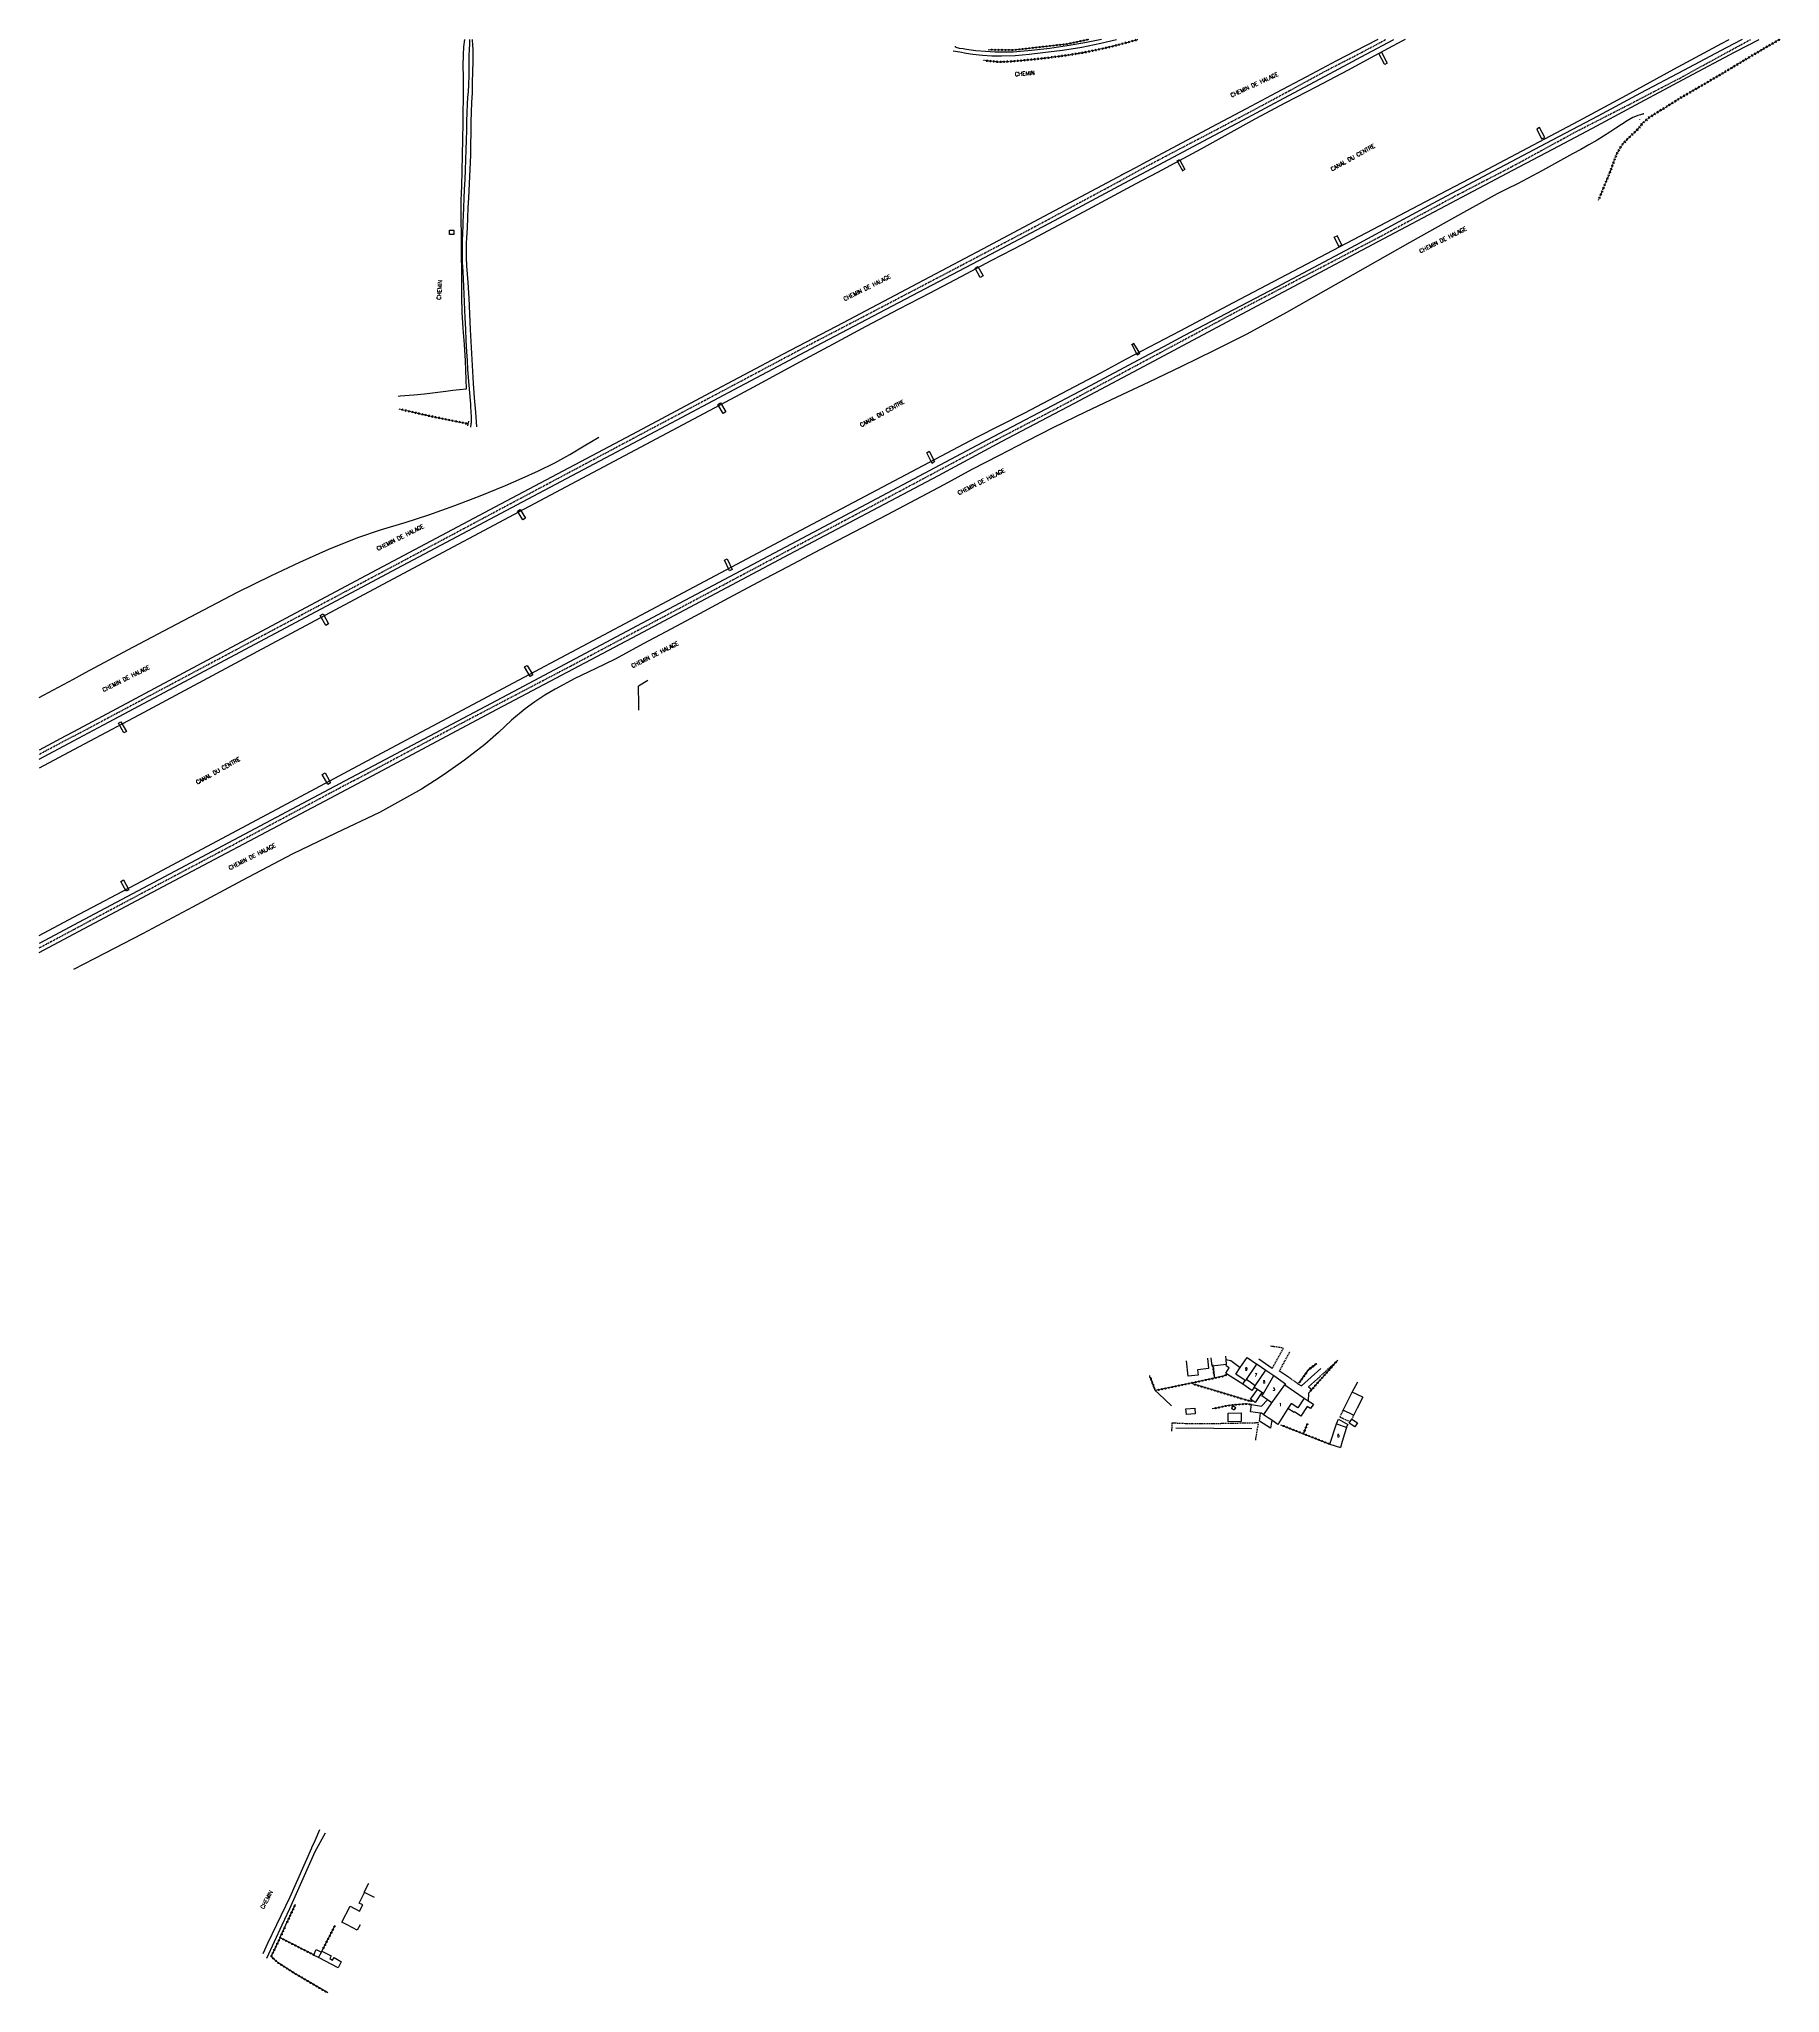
# Model space of a CAD drawing. Header units: millimetres. Extents: x 134000 to 134761, y 131146 to 132000.
import ezdxf
from ezdxf.enums import TextEntityAlignment as Align

# ---------------------------------------------------------------- set-up
doc = ezdxf.new("R2010")
doc.units = ezdxf.units.MM
doc.linetypes.add('DASHED', pattern=[0.75, 0.5, -0.25])
doc.layers.get('0').update_dxf_attribs({"linetype": 'CONTINUOUS'})
for name, color, linetype in [('W0001', 6, 'DASHED'), ('W0008', 7, 'CONTINUOUS'), ('W0017', 7, 'CONTINUOUS'), ('W0071', 7, 'CONTINUOUS'), ('W0101', 7, 'CONTINUOUS'), ('W0104', 1, 'CONTINUOUS'), ('W0105', 7, 'CONTINUOUS'), ('W0112', 1, 'DASHED'), ('W0120', 7, 'CONTINUOUS'), ('W0211', 2, 'CONTINUOUS'), ('W0214', 2, 'CONTINUOUS'), ('W0220', 5, 'DASHED'), ('W0300', 7, 'CONTINUOUS'), ('W0310', 3, 'CONTINUOUS'), ('W0323', 7, 'CONTINUOUS'), ('W0330', 7, 'CONTINUOUS'), ('W0420', 7, 'CONTINUOUS'), ('W0510', 5, 'CONTINUOUS'), ('W0985', 4, 'CONTINUOUS'), ('W0989', 7, 'CONTINUOUS'), ('W0991', 7, 'CONTINUOUS'), ('W1102', 7, 'CONTINUOUS')]:
    doc.layers.add(name, color=color, linetype=linetype)
doc.styles.get("Standard").update_dxf_attribs({"font": 'romans.shx', "width": 0.85})

# ---------------------------------------------------------------- blocks, each defined once
blk = doc.blocks.new('T300')
for p, q in [((-0.8, 0.51), (-0.86, 0.34)), ((-0.86, 0.34), (-0.86, 0.17)), ((-0.86, 0.17), (-0.74, 0.06)), ((-0.69, 0.63), (-0.8, 0.51)), ((-0.8, -0.06), (-0.74, 0.06)), ((-0.74, 0.06), (-0.69, 0.11)), ((-0.57, 0.69), (-0.69, 0.63)), ((-0.46, 0.69), (-0.57, 0.69)), ((-0.29, 0.63), (-0.46, 0.69)), ((-0.29, 0.63), (-0.17, 0.74)), ((-0.23, 0.57), (-0.29, 0.63)), ((-0.17, 0.74), (-0.06, 0.8)), ((-0.06, 0.8), (0.06, 0.8)), ((0.06, 0.8), (0.23, 0.74)), ((0.23, 0.74), (0.34, 0.63)), ((0.34, 0.63), (0.4, 0.51)), ((0.46, 0.46), (0.34, 0.46)), ((0.4, 0.51), (0.4, 0.46)), ((0.57, 0.4), (0.46, 0.46)), ((0.57, 0.4), (0.69, 0.29)), ((0.69, 0.29), (0.74, 0.17)), ((0.74, 0.06), (0.69, -0.17)), ((0.74, 0.17), (0.74, 0.06)), ((-0.8, -0.17), (-0.8, -0.06)), ((-0.8, -0.23), (-0.8, -0.17)), ((-0.74, -0.34), (-0.8, -0.23)), ((-0.69, -0.4), (-0.74, -0.34)), ((-0.51, -0.46), (-0.69, -0.4)), ((-0.4, -0.46), (-0.51, -0.46)), ((-0.4, -0.46), (-0.34, -0.46)), ((-0.34, -0.46), (-0.34, -0.4)), ((-0.34, -0.51), (-0.34, -0.46)), ((-0.29, -0.63), (-0.34, -0.51)), ((-0.17, -0.74), (-0.29, -0.63)), ((-0.06, -0.8), (-0.17, -0.74)), ((0.06, -0.8), (-0.06, -0.8)), ((0.17, -0.74), (0.06, -0.8)), ((0.23, -0.69), (0.17, -0.74)), ((0.29, -0.46), (0.23, -0.46)), ((0.29, -0.63), (0.23, -0.69)), ((0.46, -0.4), (0.29, -0.46)), ((0.34, -0.51), (0.29, -0.63)), ((0.34, -0.51), (0.34, -0.46)), ((0.57, -0.34), (0.46, -0.4)), ((0.63, -0.29), (0.57, -0.34)), ((0.69, -0.17), (0.63, -0.29))]:
    blk.add_line(p, q)
blk = doc.blocks.new('t323o')
at = {"color": 0, "linetype": 'Continuous'}
for radius in [0.25, 0.15]:
    blk.add_circle((0, 0), radius, dxfattribs=at)
blk = doc.blocks.new('t310o')
at = {"color": 0, "linetype": 'Continuous'}
for centre, start, end in [((-0.5, 0.38), 216.8699, 323.1304), ((0.5, -0.37), 36.8699, 143.1303)]:
    blk.add_arc(centre, 0.625, start, end, dxfattribs=at)
blk = doc.blocks.new('t220o')
at = {"color": 0, "linetype": 'Continuous'}
for p, q in [((-0.25, 0.25), (0.25, 0.25)), ((-0.25, -0.25), (0.25, -0.25))]:
    blk.add_line(p, q, dxfattribs=at)

msp = doc.modelspace()

# ---------------------------------------------------------------- linework, layer by layer
at = {"layer": 'W0001'}
for points in [[(134015, 131695.46), (134041.27, 131709.46), (134101.08, 131741.33), (134158.54, 131771.85), (134212.79, 131800.77), (134267.94, 131830.11), (134302.78, 131848.59), (134334.52, 131865.48), (134366.44, 131882.13), (134403.49, 131901.53), (134435.34, 131918.29), (134472.44, 131938.22), (134482.46, 131943.78), (134498.58, 131952.27), (134514.64, 131960.67), (134530.49, 131969.04), (134546.22, 131977.5), (134561.65, 131985.93), (134578.21, 131994.45), (134588.58, 132000)], [(134137.36, 131676), (134181.78, 131699.71), (134232.7, 131726.39), (134277.02, 131749.95), (134329.79, 131777.99), (134377.93, 131803.57), (134417.88, 131824.87), (134444.58, 131838.74), (134476.2, 131855.77), (134525.73, 131882.36), (134575.4, 131908.3), (134585.78, 131913.7), (134618.85, 131931.58), (134643.42, 131944.32), (134671.65, 131959.71), (134695.2, 131971.76), (134717.31, 131983.26), (134741.46, 131996.47), (134748.06, 132000)], [(134015, 131695.46), (134000, 131687.46)], [(134137.36, 131676), (134131.09, 131672.65), (134084.48, 131647.78), (134035.92, 131622.01), (134015, 131610.85)], [(134015, 131610.85), (134000, 131602.85)]]:
    msp.add_lwpolyline(points, dxfattribs=at)
at = {"layer": 'W0008'}
for points in [[(134585.01, 132000), (134579.67, 131997.22), (134567.01, 131990.59), (134553.82, 131983.62), (134540.64, 131976.62), (134527.46, 131969.62), (134512.39, 131961.61), (134497.33, 131953.59), (134482.26, 131945.57), (134479.15, 131943.91), (134476.04, 131942.26), (134472.93, 131940.61)], [(134474.22, 131937.18), (134491.49, 131946.34), (134508.75, 131955.51), (134526.01, 131964.69), (134543.99, 131974.33), (134561.97, 131983.98), (134579.96, 131993.61), (134592, 132000)], [(134744.28, 132000), (134737.21, 131996.27), (134718.53, 131986.37), (134699.86, 131976.43), (134681.19, 131966.51), (134658.4, 131954.45), (134635.61, 131942.4), (134612.85, 131930.3), (134594.14, 131920.23), (134575.44, 131910.13), (134556.71, 131900.1), (134540.88, 131891.77), (134525.03, 131883.48), (134509.2, 131875.15), (134500.29, 131870.42), (134491.39, 131865.67), (134482.48, 131860.92)], [(134482.85, 131857.15), (134497.88, 131865.19), (134512.92, 131873.23), (134527.96, 131881.26), (134543.83, 131889.72), (134559.7, 131898.17), (134575.58, 131906.62), (134592.61, 131915.66), (134609.65, 131924.7), (134626.69, 131933.73), (134644.07, 131942.9), (134661.45, 131952.06), (134678.82, 131961.25), (134699.61, 131972.35), (134720.39, 131983.49), (134741.21, 131994.55), (134751.6, 132000)], [(134473.58, 131940.95), (134443.8, 131925.05), (134412.3, 131908.29), (134381.4, 131892.02), (134351.45, 131876.19), (134325.16, 131862.4), (134291.07, 131844.33), (134261.37, 131828.56)], [(134271.64, 131830.01), (134306.24, 131848.3), (134342.26, 131867.36), (134375.75, 131885.05), (134410.63, 131903.39), (134443.77, 131920.89), (134474.22, 131937.18)], [(134482.48, 131860.92), (134454.91, 131846.32), (134424.98, 131830.48), (134414.43, 131825.05)], [(134420.57, 131824.29), (134452.42, 131841.03), (134482.85, 131857.15)], [(134015, 131693.42), (134025.91, 131699.23), (134101.12, 131739.33), (134158.83, 131770.13), (134220.81, 131803.02), (134271.64, 131830.01)], [(134261.37, 131828.56), (134201.57, 131796.83), (134138.29, 131763.24), (134075.49, 131729.73), (134015, 131697.43)], [(134414.43, 131825.05), (134338.33, 131784.53), (134272.63, 131749.65), (134207.13, 131714.89), (134146.21, 131682.59), (134133.77, 131676)], [(134141.46, 131676), (134197.75, 131705.96), (134261.6, 131739.75), (134327.91, 131775.02), (134393.05, 131809.45), (134420.57, 131824.29)], [(134015, 131697.43), (134011.44, 131695.53), (134000, 131689.45)], [(134000, 131685.42), (134015, 131693.42)], [(134133.77, 131676), (134080.23, 131647.62), (134015, 131612.9)], [(134015, 131608.91), (134054.16, 131629.74), (134129.7, 131669.74), (134141.46, 131676)], [(134015, 131612.9), (134011.25, 131610.9), (134000, 131604.89)], [(134000, 131600.92), (134015, 131608.91)]]:
    msp.add_lwpolyline(points, dxfattribs=at)
at = {"layer": 'W0017'}
for points in [[(134538.84, 131419.23), (134532.99, 131423.27)], [(134546.45, 131415.06), (134542.01, 131417.96)], [(134550.06, 131412.45), (134551.67, 131411.64), (134560.12, 131419.24)], [(134487.77, 131409.55), (134489.17, 131408.27), (134494.89, 131402.87)], [(134554.76, 131408.39), (134554.64, 131405.07)], [(134558.71, 131414.7), (134554.71, 131411.23), (134556.13, 131409.94)]]:
    msp.add_lwpolyline(points, dxfattribs=at)
at = {"layer": 'W0071'}
for points in [[(134188.08, 132000), (134188.1, 131998.04), (134187.93, 131995.51), (134187.79, 131992.98), (134187.74, 131988.65), (134187.74, 131984.32), (134187.63, 131980), (134187.45, 131977.28), (134187.23, 131974.57), (134187.04, 131971.85), (134186.89, 131968), (134186.79, 131964.15), (134186.71, 131960.31), (134186.61, 131956), (134186.52, 131951.69), (134186.39, 131947.38), (134186.2, 131943.05), (134185.98, 131938.73), (134185.76, 131934.4), (134185.6, 131930.54), (134185.46, 131926.68), (134185.31, 131922.82), (134185.23, 131920.46), (134185.14, 131918.11), (134185.05, 131915.75), (134184.99, 131914.3), (134184.93, 131912.84), (134184.88, 131911.38), (134184.86, 131910.29), (134184.84, 131909.2), (134184.82, 131908.11), (134184.82, 131906.95), (134184.83, 131905.8), (134184.85, 131904.64), (134184.93, 131902.63), (134185.05, 131900.62), (134185.16, 131898.61), (134185.3, 131895.33), (134185.43, 131892.06), (134185.55, 131888.79), (134185.71, 131885.31), (134185.87, 131881.83), (134186.03, 131878.35), (134186.28, 131873.39), (134186.55, 131868.43), (134186.83, 131863.47), (134187.04, 131859.71), (134187.27, 131855.95), (134187.52, 131852.19), (134187.81, 131848.84), (134188.11, 131845.49), (134188.37, 131842.14), (134188.46, 131840.66), (134188.55, 131839.17), (134188.62, 131837.69), (134188.69, 131836.63), (134188.76, 131835.56), (134188.8, 131834.5), (134188.81, 131833.91), (134188.81, 131833.33), (134188.79, 131832.74), (134188.76, 131832.38), (134188.73, 131832.02), (134188.69, 131831.67), (134188.64, 131831.3), (134188.58, 131830.93), (134188.52, 131830.57)], [(134191.31, 131830.7), (134190.81, 131837.03), (134190.3, 131843.35), (134189.84, 131849.68), (134189.35, 131857.54), (134188.92, 131865.41), (134188.52, 131873.28), (134188.2, 131880.1), (134187.9, 131886.93), (134187.54, 131893.76), (134187.27, 131897.4), (134186.98, 131901.04), (134186.8, 131904.68), (134186.75, 131906.78), (134186.74, 131908.88), (134186.77, 131910.98), (134186.87, 131913.22), (134187.02, 131915.45), (134187.17, 131917.69), (134187.39, 131922.07), (134187.58, 131926.45), (134187.78, 131930.83), (134188.08, 131937), (134188.39, 131943.18), (134188.63, 131949.35), (134188.73, 131954.21), (134188.78, 131959.07), (134188.87, 131963.92), (134189.02, 131968.17), (134189.18, 131972.42), (134189.33, 131976.67), (134189.46, 131981.21), (134189.56, 131985.76), (134189.62, 131990.3), (134189.67, 131992.8), (134189.7, 131995.29), (134189.61, 131997.78), (134189.44, 131999.46), (134189.37, 132000)], [(134399.43, 131995.04), (134402.31, 131994.55), (134405.19, 131993.98), (134408.07, 131993.5), (134412.22, 131993.08), (134416.39, 131992.86), (134420.55, 131992.78), (134426.61, 131992.99), (134432.66, 131993.53), (134438.7, 131994.2), (134447.18, 131995.28), (134455.63, 131996.62), (134464.01, 131998.29), (134470.81, 132000)], [(134464.23, 132000), (134456.96, 131998.49), (134449.31, 131997.16), (134441.63, 131996.09), (134433.66, 131995.15), (134425.67, 131994.48), (134417.68, 131994.4), (134413.54, 131994.64), (134409.4, 131995.04), (134405.29, 131995.62), (134403.75, 131995.84), (134402.22, 131996.09), (134400.73, 131996.5), (134400.25, 131996.7), (134400.12, 131996.76)], [(134122.57, 131217.56), (134120.47, 131212.83), (134119.07, 131209.7), (134119.03, 131209.59), (134109.64, 131188.13), (134103.74, 131176)], [(134106.24, 131176), (134109.54, 131183.14), (134120.58, 131208.07), (134125.22, 131216.2)], [(134103.74, 131176), (134099.82, 131167.94), (134097.78, 131163.42)], [(134099.55, 131161.54), (134106.24, 131176)]]:
    msp.add_lwpolyline(points, dxfattribs=at)
at = {"layer": 'W0101'}
for points in [[(134510.6, 131423.66), (134511.05, 131419.16), (134506.31, 131418.62), (134506.25, 131418.62), (134506.52, 131416.25), (134502.1, 131415.75), (134501.42, 131422.59)], [(134527.56, 131414.29), (134527.25, 131413.83), (134527.07, 131413.95), (134522.98, 131416.75), (134524.89, 131419.55), (134527.9, 131423.95), (134527.94, 131424)], [(134527.94, 131424), (134532.17, 131421.1)], [(134532.17, 131421.1), (134532.24, 131421.06), (134536.02, 131418.47)], [(134536.02, 131418.47), (134539.55, 131416.05)], [(134539.55, 131416.05), (134544.73, 131412.51), (134544.41, 131412.01)], [(134531.45, 131411.63), (134527.56, 131414.3), (134527.56, 131414.29)], [(134535.08, 131408.27), (134534.39, 131408.72), (134532.38, 131410.02), (134530.97, 131410.93), (134531.45, 131411.63)], [(134538.7, 131404.21), (134536.78, 131405.53), (134534.37, 131407.18), (134535.08, 131408.27)], [(134544.41, 131412.01), (134552.9, 131406.19), (134550.04, 131402.01), (134547.17, 131403.86), (134545.76, 131401.67), (134541.26, 131394.71), (134538.63, 131396.52), (134535.09, 131398.94), (134535.16, 131399.04), (134538.7, 131404.21)], [(134578.48, 131406.61), (134578.48, 131406.61), (134573.86, 131408.83), (134576.34, 131413.32)], [(134564.11, 131386.08), (134566.9, 131395.02), (134567.02, 131394.98), (134571.15, 131393.48), (134571.25, 131393.45), (134571.35, 131393.41), (134570.5, 131390.59), (134569.5, 131387.26), (134568.72, 131384.64)], [(134146.64, 131187.99), (134142.27, 131190.15), (134141.99, 131190.29), (134144.14, 131194.3)]]:
    msp.add_lwpolyline(points, dxfattribs=at)
at = {"layer": 'W0104'}
for points in [[(134518.4, 131424.53), (134518.56, 131423.05), (134518.69, 131420.91), (134512.57, 131420.19), (134512.14, 131423.78)], [(134525.96, 131412.34), (134519.38, 131416.61), (134518.54, 131417.16), (134520.04, 131419.47), (134518.83, 131420.25), (134518.7, 131420.91)], [(134518.56, 131423.05), (134520.73, 131422.61), (134524.89, 131419.55)], [(134530.97, 131410.93), (134530.02, 131409.55), (134525.96, 131412.34), (134527.07, 131413.95)], [(134534.39, 131408.72), (134531.38, 131404.36), (134529.99, 131405.31), (134529.41, 131405.71), (134532.38, 131410.02)], [(134578.48, 131406.61), (134576.04, 131401.85), (134574.42, 131398.69), (134574.34, 131398.73), (134569.86, 131401.03), (134573.86, 131408.83)], [(134533.78, 131399.59), (134529.35, 131400.28), (134529.84, 131403.42), (134534.17, 131402.74), (134536.78, 131405.53)], [(134538.63, 131396.52), (134538.13, 131393.09), (134533.29, 131396.17), (134533.78, 131399.59), (134533.83, 131399.89), (134535.16, 131399.04)], [(134552.9, 131406.19), (134554.64, 131405.07), (134556.9, 131403.6), (134555.64, 131401.64), (134554.11, 131402.63), (134551.35, 131398.37), (134548.56, 131400.18), (134548.41, 131399.95), (134545.76, 131401.67)], [(134567.02, 131394.98), (134567.79, 131397.06), (134571.96, 131394.69), (134571.25, 131393.45)], [(134134.57, 131176), (134132.31, 131177.16), (134135.96, 131184.24), (134140.05, 131181.96), (134141.47, 131184.72), (134139.89, 131185.53), (134142.27, 131190.15)], [(134140.26, 131176), (134139.07, 131173.68), (134134.57, 131176)], [(134122.13, 131161.77), (134119.98, 131162.82), (134120.01, 131162.9), (134121.14, 131165.21), (134123.37, 131164.13)]]:
    msp.add_lwpolyline(points, dxfattribs=at)
for points in [[(134505.27, 131399.43), (134501.39, 131399.1), (134501.18, 131401.54), (134505.05, 131401.88)], [(134525.32, 131395.97), (134519.65, 131395.85), (134519.57, 131399.69), (134525.24, 131399.8)], [(134575.01, 131393.64), (134572.54, 131395.22), (134573, 131395.95), (134573.65, 131396.97), (134576.13, 131395.39)], [(134130.67, 131157.31), (134122.13, 131161.77), (134123.37, 131164.13), (134123.61, 131164.59), (134127.69, 131162.46), (134127.08, 131161.29), (134128.24, 131160.61), (134128.9, 131161.75), (134131.92, 131159.97), (134132.03, 131159.91)]]:
    msp.add_lwpolyline(points, close=True, dxfattribs=at)
at = {"layer": 'W0105'}
for points in [[(134585.48, 131993.79), (134586.59, 131994.39), (134589.17, 131989.58), (134588.05, 131988.98), (134587.98, 131989.12)], [(134656.54, 131956.49), (134657.99, 131957.17), (134655.7, 131961.45), (134654.51, 131960.82), (134654.54, 131960.77)], [(134497.29, 131946.95), (134498.29, 131947.51), (134500.73, 131943.19), (134499.73, 131942.62), (134499.74, 131942.61)], [(134569.36, 131910.03), (134568.13, 131909.4), (134566, 131913.54), (134567.22, 131914.17), (134567.18, 131914.24)], [(134411.31, 131895.95), (134409.01, 131900.05), (134410.21, 131900.73), (134412.51, 131896.63)], [(134479.8, 131862.13), (134480.98, 131862.82), (134478.47, 131867.08), (134477.5, 131866.58), (134477.46, 131866.67)], [(134298.89, 131836.55), (134296.61, 131840.47), (134297.81, 131841.17), (134300.08, 131837.25)], [(134389.03, 131820), (134391.36, 131815.49), (134390.26, 131814.73), (134387.93, 131819.25)], [(134211.35, 131790.02), (134209.03, 131793.9), (134210.19, 131794.6), (134212.52, 131790.72)], [(134300.64, 131772.95), (134302.94, 131768.34), (134301.78, 131767.76), (134299.47, 131772.37)], [(134125.26, 131743.93), (134122.88, 131748.23), (134124.1, 131748.9), (134126.47, 131744.6)], [(134213.22, 131726.45), (134215.75, 131722.24), (134214.65, 131721.58), (134212.12, 131725.79)], [(134037.09, 131696.93), (134034.7, 131701.17), (134035.77, 131701.77), (134038.16, 131697.53)], [(134036.88, 131632.69), (134039.2, 131628.35), (134038.03, 131627.72), (134035.7, 131632.06)]]:
    msp.add_lwpolyline(points, close=True, dxfattribs=at)
for points in [[(134125.28, 131676), (134123.74, 131678.77), (134125, 131679.47), (134126.85, 131676)], [(134126.85, 131676), (134127.3, 131675.16), (134126.18, 131674.37), (134125.28, 131676)]]:
    msp.add_lwpolyline(points, dxfattribs=at)
at = {"layer": 'W0112'}
for points in [[(134538.16, 131429.06), (134543.45, 131428.26), (134543.56, 131427.78), (134538.84, 131419.23)], [(134542.01, 131417.96), (134546.61, 131426.52), (134546.61, 131426.52), (134546.61, 131426.52), (134546.61, 131426.52)], [(134550.06, 131412.45), (134546.45, 131415.06)], [(134558.71, 131414.7), (134567.49, 131422.79)], [(134569.86, 131401.03), (134568.37, 131398.01), (134573, 131395.95)], [(134574.34, 131398.73), (134573.65, 131396.97)], [(134531.64, 131387.9), (134532.86, 131395.38), (134515.43, 131395.04), (134503.77, 131394.93), (134495.05, 131395.3), (134494.87, 131391.77)]]:
    msp.add_lwpolyline(points, dxfattribs=at)
at = {"layer": 'W0120'}
msp.add_lwpolyline([(134187.61, 131833.17), (134187.18, 131831.16)], dxfattribs=at)
at = {"layer": 'W0211'}
for points in [[(134701.2, 131967.41), (134701.15, 131967.41), (134701.1, 131967.4), (134701.04, 131967.39), (134700.64, 131967.31), (134700.23, 131967.2), (134699.83, 131967.08), (134698.71, 131966.71), (134697.6, 131966.29), (134696.51, 131965.83), (134693.95, 131964.45), (134691.52, 131962.82), (134689.09, 131961.18), (134686.35, 131959.42), (134683.62, 131957.65), (134680.86, 131955.94), (134677.29, 131953.88), (134673.68, 131951.9), (134670.07, 131949.92), (134663.53, 131946.29), (134656.99, 131942.67), (134650.39, 131939.16), (134646, 131936.92), (134641.58, 131934.73), (134637.17, 131932.55)], [(134699.49, 131964.9), (134699.49, 131964.92)], [(134637.17, 131932.55), (134618.51, 131922.12), (134599, 131911.19), (134579.49, 131900.24), (134562.29, 131890.44), (134545.1, 131880.63), (134527.72, 131871.17), (134513.53, 131864.01), (134499.22, 131857.08), (134484.91, 131850.15)], [(134484.91, 131850.15), (134471, 131843.61), (134457.09, 131837.08), (134443.27, 131830.38), (134431.36, 131824.33), (134419.51, 131818.16), (134407.66, 131811.99)], [(134015, 131720.43), (134020.32, 131723.29), (134038.79, 131733.21), (134057.32, 131743.01), (134071.97, 131750.74), (134086.65, 131758.4), (134101.51, 131765.73), (134113.98, 131771.57), (134126.57, 131777.17), (134139.35, 131782.29), (134149.63, 131785.75), (134160.04, 131788.91), (134170.38, 131792.24), (134181.62, 131796.25), (134192.79, 131800.48), (134203.83, 131805.01), (134211.09, 131808.18), (134218.29, 131811.49), (134225.37, 131815.02), (134231.87, 131818.63), (134238.27, 131822.44), (134244.67, 131826.24)], [(134407.66, 131811.99), (134395.33, 131805.39), (134383, 131798.79), (134370.64, 131792.22), (134356.1, 131784.6), (134341.52, 131777.04), (134326.97, 131769.43), (134314.14, 131762.65), (134301.33, 131755.84), (134288.54, 131749), (134276.29, 131742.42), (134264.05, 131735.82), (134251.81, 131729.22), (134242.96, 131724.99), (134234.11, 131720.77), (134225.52, 131716.1), (134221.08, 131713.37), (134216.71, 131710.52), (134212.47, 131707.51), (134206.45, 131702.47), (134200.71, 131697.06), (134194.82, 131691.85), (134185.85, 131684.98), (134176.58, 131678.5), (134172.73, 131676)], [(134000, 131712.34), (134001.87, 131713.36), (134015, 131720.43)], [(134262.07, 131706.9), (134262.05, 131709.17), (134261.98, 131717.29)], [(134172.73, 131676), (134167.1, 131672.35), (134148.71, 131662.16), (134129.63, 131653.12), (134110.62, 131643.96), (134088.77, 131632.45), (134067, 131620.77), (134045.19, 131609.18), (134028.59, 131600.53), (134015, 131593.49)]]:
    msp.add_lwpolyline(points, dxfattribs=at)
at = {"layer": 'W0214'}
msp.add_lwpolyline([(134266, 131719.77), (134261.98, 131717.29)], dxfattribs=at)
at = {"layer": 'W0220'}
for points in [[(134412.7, 131990.95), (134415.82, 131990.56), (134419.41, 131990.23), (134421.51, 131990.28), (134423.62, 131990.39), (134425.73, 131990.53), (134430.05, 131990.87), (134434.36, 131991.3), (134438.67, 131991.79), (134444.17, 131992.46), (134449.66, 131993.21), (134455.13, 131994.1), (134459.13, 131994.85), (134463.12, 131995.68), (134467.1, 131996.57), (134471.78, 131997.73), (134476.44, 131998.97), (134480.13, 132000)], [(134760.73, 132000), (134759.27, 131999.17), (134750.5, 131994.03), (134741.78, 131988.79), (134733.07, 131983.55), (134725.18, 131978.96), (134717.29, 131974.38), (134709.57, 131969.52), (134706.43, 131967.59), (134703.32, 131965.62), (134700.59, 131963.24), (134699.99, 131962.5), (134699.41, 131961.73), (134698.81, 131960.99), (134697.6, 131959.74), (134696.32, 131958.57), (134695.06, 131957.37), (134693.73, 131956.04), (134692.42, 131954.69), (134691.23, 131953.26), (134689.3, 131949.82), (134687.89, 131946.04), (134686.5, 131942.26), (134684.94, 131938.41), (134683.4, 131934.56), (134681.8, 131930.74), (134681.19, 131929.42)], [(134157.2, 131838.6), (134158.31, 131838.32), (134163.09, 131837.22), (134167.87, 131836.13), (134172.65, 131835.08), (134177.56, 131834.06), (134182.48, 131833.07), (134187.39, 131832.08)]]:
    msp.add_lwpolyline(points, dxfattribs=at)
at = {"layer": 'W0300'}
msp.add_lwpolyline([(134496.82, 131393.26), (134529.95, 131392.88)], dxfattribs=at)
at = {"layer": 'W0310'}
for points in [[(134487.77, 131409.55), (134485.61, 131415.31)], [(134513.02, 131419.84), (134513.57, 131415.3)], [(134550.51, 131412.74), (134554.87, 131418.78), (134558.44, 131421.37)]]:
    msp.add_lwpolyline(points, dxfattribs=at)
at = {"layer": 'W0323'}
for points in [[(134458.71, 132000), (134449.1, 131997.95), (134425.67, 131995.34), (134414.8, 131995.5), (134414.8, 131995.5), (134414.8, 131995.5)], [(134519.38, 131416.61), (134517.46, 131415.76), (134504.17, 131412.94), (134502.83, 131412.65), (134487.77, 131409.55)], [(134554.76, 131408.39), (134556.13, 131409.94), (134567.49, 131422.79)], [(134525.69, 131405.92), (134504.22, 131412.4), (134504.17, 131412.94)], [(134529.84, 131403.42), (134527.03, 131403.69), (134524.72, 131403.5), (134522.42, 131403.32), (134520.12, 131403.05), (134517.63, 131402.59), (134515.16, 131402.03), (134512.69, 131401.48)], [(134529.99, 131405.31), (134529.74, 131404.8), (134525.69, 131405.92)], [(134542.49, 131394.58), (134552.51, 131390.64), (134564.11, 131386.08)], [(134552.51, 131390.64), (134554.34, 131395.16)], [(134107.88, 131176), (134112.02, 131185.07)], [(134126.17, 131146.29), (134111.93, 131154.7), (134104.52, 131159.4), (134101.45, 131162.18), (134105.32, 131170.42), (134105.55, 131170.89), (134107.88, 131176)], [(134123.61, 131164.59), (134129.39, 131175.86)], [(134120.01, 131162.9), (134105.32, 131170.42)]]:
    msp.add_lwpolyline(points, dxfattribs=at)
at = {"layer": 'W0330'}
msp.add_lwpolyline([(134156.95, 131844.11), (134157.85, 131844.16), (134163.83, 131844.62), (134168.49, 131845.15), (134173.15, 131845.76), (134177.81, 131846.33), (134180.8, 131846.65), (134183.78, 131846.96), (134186.77, 131847.27), (134186.67, 131851.36), (134186.56, 131855.45), (134186.41, 131859.54), (134185.96, 131866.63), (134185.39, 131873.71), (134184.95, 131880.79), (134184.77, 131887.29), (134184.71, 131893.8), (134184.67, 131900.3), (134184.64, 131904.32), (134184.62, 131908.34), (134184.59, 131912.36), (134184.53, 131916.01), (134184.47, 131919.66), (134184.44, 131923.31), (134184.51, 131929.65), (134184.67, 131936), (134184.83, 131942.34), (134184.98, 131949.34), (134185.13, 131956.34), (134185.27, 131963.34), (134185.37, 131968.5), (134185.47, 131973.67), (134185.53, 131978.83), (134185.45, 131983.62), (134185.34, 131988.41), (134185.42, 131993.2), (134185.68, 131996.69), (134186.03, 132000)], dxfattribs=at)
at = {"layer": 'W0420'}
msp.add_lwpolyline([(134179.3, 131916.6), (134181.19, 131916.65), (134181.23, 131914.77), (134179.35, 131914.73), (134179.3, 131916.6)], close=True, dxfattribs=at)
at = {"layer": 'W0510'}
for points in [[(134475.25, 131860.36), (134498.6, 131872.65), (134521.94, 131884.95), (134545.28, 131897.24), (134565.53, 131907.86), (134585.78, 131918.48), (134606.02, 131929.12), (134628.32, 131940.86), (134650.61, 131952.62), (134672.86, 131964.47), (134693.64, 131975.69), (134714.37, 131986.99), (134735.15, 131998.21), (134738.52, 132000)], [(134596.95, 132000), (134595.45, 131999.19), (134583.59, 131992.76), (134571.71, 131986.37), (134558.24, 131979.32), (134544.74, 131972.32), (134531.33, 131965.17), (134523.43, 131960.79), (134515.56, 131956.35), (134507.66, 131951.96), (134498.21, 131946.88), (134488.72, 131941.86), (134479.23, 131936.84)], [(134479.23, 131936.84), (134471.68, 131932.78), (134464.12, 131928.72), (134456.55, 131924.67), (134443.12, 131917.52), (134429.68, 131910.42), (134416.23, 131903.32), (134402.74, 131896.24), (134389.24, 131889.17), (134375.75, 131882.08), (134361.34, 131874.46), (134346.94, 131866.8), (134332.57, 131859.11), (134322.41, 131853.61), (134312.25, 131848.08), (134302.1, 131842.56)], [(134409.56, 131825.98), (134420.15, 131831.4), (134430.74, 131836.82), (134441.3, 131842.28), (134452.64, 131848.27), (134463.95, 131854.31), (134475.25, 131860.36)], [(134302.1, 131842.56), (134214.22, 131795.82), (134158.89, 131766.48), (134099.55, 131734.64), (134043.53, 131704.61), (134015, 131689.52)], [(134127.01, 131676), (134149.64, 131688.08), (134207.37, 131718.87), (134267.69, 131750.82), (134332.86, 131785.57), (134409.56, 131825.98)], [(134015, 131689.52), (134000, 131681.58)], [(134015, 131616.35), (134044.92, 131632.19), (134099.85, 131661.49), (134127.01, 131676)], [(134000, 131608.4), (134015, 131616.35)]]:
    msp.add_lwpolyline(points, dxfattribs=at)
at = {"layer": 'W1102'}
for points in [[(134527.56, 131414.3), (134532.17, 131421.1)], [(134531.45, 131411.63), (134536.02, 131418.47)], [(134535.08, 131408.27), (134539.55, 131416.05)], [(134538.7, 131404.21), (134544.41, 131412.01)], [(134564.11, 131386.08), (134568.72, 131384.64)]]:
    msp.add_lwpolyline(points, dxfattribs=at)

# ---------------------------------------------------------------- block references
at = {"layer": 'W0220'}
for p, rotation in [((134461.8, 131995.4), 11.71784242701836), ((134463.27, 131995.71), 12.66907010687381), ((134464.74, 131996.04), 12.66907010687381), ((134466.2, 131996.37), 12.66907010687381), ((134467.66, 131996.71), 13.84604592464815), ((134469.12, 131997.07), 13.84604592464815), ((134470.57, 131997.43), 13.84604592464815), ((134472.03, 131997.79), 14.9581980560595), ((134473.48, 131998.18), 14.9581980560595), ((134474.93, 131998.57), 14.9581980560595), ((134476.38, 131998.95), 14.9581980560595), ((134477.82, 131999.36), 15.58642493306898), ((134479.27, 131999.76), 15.58642493306898), ((134752.39, 131995.14), 210.3955525531364), ((134753.69, 131995.9), 210.3955525531364), ((134754.98, 131996.66), 210.3955525531364), ((134756.27, 131997.41), 210.3955525531364), ((134757.57, 131998.17), 210.3955525531364), ((134758.86, 131998.93), 210.3955525531364), ((134760.16, 131999.68), 209.4848840290989), ((134414.19, 131990.76), 352.9757287408592), ((134415.68, 131990.58), 352.9757287408592), ((134417.17, 131990.44), 354.7423377700734), ((134418.67, 131990.3), 354.7423377700734), ((134420.17, 131990.25), 1.27846851728686), ((134421.66, 131990.29), 3.068421382223737), ((134423.16, 131990.37), 3.068421382223737), ((134424.66, 131990.46), 3.694881869719731), ((134426.16, 131990.56), 4.473750228307689), ((134427.65, 131990.68), 4.473750228307689), ((134429.15, 131990.8), 4.473750228307689), ((134430.64, 131990.93), 5.772405114773441), ((134432.13, 131991.08), 5.772405114773441), ((134433.63, 131991.23), 5.772405114773441), ((134435.12, 131991.39), 6.465756934743768), ((134436.61, 131991.56), 6.465756934743768), ((134438.1, 131991.73), 6.465756934743768), ((134439.59, 131991.9), 6.891633609124001), ((134441.08, 131992.08), 6.891633609124001), ((134442.57, 131992.26), 6.891633609124001), ((134444.06, 131992.44), 6.891633609124001), ((134445.54, 131992.64), 7.78658030182796), ((134447.03, 131992.85), 7.78658030182796), ((134448.51, 131993.05), 7.78658030182796), ((134450, 131993.26), 9.214061888636573), ((134451.48, 131993.5), 9.214061888636573), ((134452.96, 131993.74), 9.214061888636573), ((134454.44, 131993.98), 9.214061888636573), ((134455.92, 131994.24), 10.67578949094494), ((134457.39, 131994.52), 10.67578949094494), ((134458.87, 131994.8), 10.67578949094494), ((134460.34, 131995.1), 11.71784242701836), ((134738.24, 131986.66), 211.0091703147441), ((134739.52, 131987.43), 211.0091703147441), ((134740.81, 131988.2), 211.0091703147441), ((134742.09, 131988.98), 211.0014390408272), ((134743.38, 131989.75), 211.0014390408272), ((134744.67, 131990.52), 211.0014390408272), ((134745.95, 131991.29), 211.0014390408272), ((134747.24, 131992.07), 211.0014390408272), ((134748.52, 131992.84), 211.0014390408272), ((134749.81, 131993.61), 211.0014390408272), ((134751.1, 131994.38), 210.3955525531364), ((134724.02, 131978.29), 210.1832377027898), ((134725.31, 131979.04), 210.1746558164684), ((134726.61, 131979.8), 210.1746558164684), ((134727.91, 131980.55), 210.1746558164684), ((134729.2, 131981.31), 210.1746558164684), ((134730.5, 131982.06), 210.1746558164684), ((134731.8, 131982.81), 210.1746558164684), ((134733.09, 131983.57), 211.0091703147441), ((134734.38, 131984.34), 211.0091703147441), ((134735.67, 131985.11), 211.0091703147441), ((134736.95, 131985.89), 211.0091703147441), ((134709.91, 131969.74), 212.1525991710909), ((134711.18, 131970.54), 212.1525991710909), ((134712.45, 131971.33), 212.1525991710909), ((134713.72, 131972.13), 212.1525991710909), ((134714.99, 131972.93), 212.1525991710909), ((134716.26, 131973.73), 212.1525991710909), ((134717.53, 131974.52), 210.1832377027898), ((134718.83, 131975.27), 210.1832377027898), ((134720.13, 131976.03), 210.1832377027898), ((134721.42, 131976.78), 210.1832377027898), ((134722.72, 131977.54), 210.1832377027898), ((134699.29, 131961.58), 231.2655393061451), ((134700.21, 131962.77), 230.8625038189082), ((134701.26, 131963.83), 221.1337839350917), ((134702.39, 131964.82), 221.1337839350917), ((134703.55, 131965.77), 212.3351774103449), ((134704.81, 131966.57), 212.3351774103449), ((134706.08, 131967.37), 212.3351774103449), ((134707.36, 131968.16), 211.5718445702421), ((134708.63, 131968.95), 211.5718445702421), ((134691.04, 131952.91), 240.705547941861), ((134691.93, 131954.1), 230.1707578583303), ((134692.94, 131955.22), 226.0557260103557), ((134693.98, 131956.3), 224.9784521331834), ((134695.04, 131957.36), 224.9784521331834), ((134696.13, 131958.39), 223.4619149560525), ((134697.23, 131959.4), 222.4598503237272), ((134698.3, 131960.46), 225.8181215799997), ((134687.4, 131944.7), 249.8761417403265), ((134687.92, 131946.11), 249.520444442323), ((134688.44, 131947.52), 249.520444442323), ((134688.97, 131948.92), 249.520444442323), ((134689.57, 131950.29), 240.705547941861), ((134690.3, 131951.6), 240.705547941861), ((134684.11, 131936.33), 248.2345029781101), ((134684.67, 131937.72), 248.2345029781101), ((134685.23, 131939.11), 247.8753527765013), ((134685.79, 131940.5), 247.8753527765013), ((134686.36, 131941.89), 247.8753527765013), ((134686.89, 131943.3), 249.8761417403265), ((134681.82, 131930.78), 247.3131597764563), ((134682.4, 131932.17), 247.3131597764563), ((134682.98, 131933.55), 247.3131597764563), ((134683.55, 131934.94), 248.2345029781101), ((134158.65, 131838.24), 347.0018771633523), ((134160.12, 131837.9), 347.0018771633523), ((134161.58, 131837.57), 347.0018771633523), ((134163.04, 131837.23), 347.0018771633523), ((134164.5, 131836.9), 347.220091298942), ((134165.96, 131836.57), 347.220091298942), ((134167.43, 131836.23), 347.220091298942), ((134168.89, 131835.91), 347.6259288231799), ((134170.36, 131835.59), 347.6259288231799), ((134171.82, 131835.27), 347.6259288231799), ((134173.29, 131834.95), 348.2284485022023), ((134174.76, 131834.65), 348.2284485022023), ((134176.23, 131834.34), 348.2284485022023), ((134177.69, 131834.03), 348.6362855211408), ((134179.16, 131833.74), 348.6362855211408), ((134180.63, 131833.44), 348.6362855211408), ((134182.11, 131833.15), 348.6362855211408), ((134183.58, 131832.85), 348.6362855208147), ((134185.05, 131832.56), 348.6362855208147), ((134186.52, 131832.26), 348.6362855208147)]:
    msp.add_blockref('t220o', p, dxfattribs=dict(at, rotation=rotation))
at = {"layer": 'W0300'}
msp.add_blockref('T300', (134522.06, 131401.85), dxfattribs=at)
at = {"layer": 'W0310'}
for p, rotation in [((134485.66, 131415.16), 110.5701931315676), ((134513.03, 131419.77), 276.9323322016296), ((134513.21, 131418.28), 276.9323322016296), ((134513.39, 131416.79), 276.9323322016296), ((134551.39, 131413.96), 54.15126549387026), ((134552.27, 131415.17), 54.15126549387026), ((134553.15, 131416.39), 54.15126549387026), ((134554.02, 131417.61), 54.15126549387026), ((134554.91, 131418.81), 35.93948183944833), ((134556.13, 131419.69), 35.93948183944833), ((134557.34, 131420.57), 35.93948183944833), ((134486.19, 131413.76), 110.5701931315676), ((134486.72, 131412.35), 110.5701931315676), ((134487.24, 131410.95), 110.5701931315676)]:
    msp.add_blockref('t310o', p, dxfattribs=dict(at, rotation=rotation))
at = {"layer": 'W0323'}
for p, rotation in [((134416.3, 131995.48), 179.1934417368997), ((134417.8, 131995.45), 179.1934417368997), ((134419.3, 131995.43), 179.1934417368997), ((134420.8, 131995.41), 179.1934417368997), ((134422.3, 131995.39), 179.1934417368997), ((134423.8, 131995.37), 179.1934417368997), ((134425.3, 131995.35), 179.1934417368997), ((134426.8, 131995.47), 186.3367026993916), ((134428.29, 131995.63), 186.3367026993916), ((134429.78, 131995.8), 186.3367026993916), ((134431.27, 131995.97), 186.3367026993916), ((134432.76, 131996.13), 186.3367026993916), ((134434.25, 131996.3), 186.3367026993916), ((134435.74, 131996.46), 186.3367026993916), ((134437.23, 131996.63), 186.3367026993916), ((134438.72, 131996.79), 186.3367026993916), ((134440.21, 131996.96), 186.3367026993916), ((134441.71, 131997.12), 186.3367026993916), ((134443.2, 131997.29), 186.3367026993916), ((134444.69, 131997.46), 186.3367026993916), ((134446.18, 131997.62), 186.3367026993916), ((134447.67, 131997.79), 186.3367026993916), ((134449.16, 131997.96), 192.0711394771888), ((134450.63, 131998.27), 192.0711394771888), ((134452.09, 131998.59), 192.0711394771888), ((134453.56, 131998.9), 192.0711394771888), ((134455.03, 131999.21), 192.0711394771888), ((134456.49, 131999.53), 192.0711394771888), ((134457.96, 131999.84), 192.0711394771888), ((134512.73, 131414.75), 191.9863819126647), ((134514.2, 131415.07), 191.9863819126647), ((134515.67, 131415.38), 191.9863819126647), ((134517.14, 131415.69), 191.9863819126647), ((134518.53, 131416.23), 204.1403738152709), ((134560.72, 131415.13), 48.5318288014805), ((134561.71, 131416.25), 48.5318288014805), ((134562.7, 131417.38), 48.5318288014805), ((134563.7, 131418.5), 48.5318288014805), ((134564.69, 131419.63), 48.5318288014805), ((134565.68, 131420.75), 48.5318288014805), ((134566.68, 131421.87), 48.5318288014805), ((134489.24, 131409.85), 191.6591768236606), ((134490.71, 131410.15), 191.6591768236606), ((134492.18, 131410.45), 191.6591768236606), ((134493.65, 131410.76), 191.6591768236606), ((134495.12, 131411.06), 191.6591768236606), ((134496.59, 131411.36), 191.6591768236606), ((134498.05, 131411.67), 191.6591768236606), ((134499.52, 131411.97), 191.6591768236606), ((134500.99, 131412.27), 191.6591768236606), ((134502.46, 131412.58), 191.6591768236606), ((134503.93, 131412.89), 191.9662128154968), ((134505.14, 131412.12), 163.2168122411874), ((134505.4, 131413.2), 191.9863819126647), ((134506.58, 131411.69), 163.2168122411874), ((134506.86, 131413.51), 191.9863819126647), ((134508.01, 131411.26), 163.2168122411874), ((134508.33, 131413.82), 191.9863819126647), ((134509.45, 131410.82), 163.2168122411874), ((134509.8, 131414.13), 191.9863819126647), ((134510.88, 131410.39), 163.2168122411874), ((134511.27, 131414.44), 191.9863819126647), ((134512.32, 131409.96), 163.2168122411874), ((134513.76, 131409.52), 163.2168122411874), ((134515.19, 131409.09), 163.2168122411874), ((134516.63, 131408.66), 163.2168122411874), ((134518.06, 131408.22), 163.2168122411874), ((134519.5, 131407.79), 163.2168122411874), ((134520.94, 131407.36), 163.2168122411874), ((134522.37, 131406.93), 163.2168122411874), ((134523.81, 131406.49), 163.2168122411874), ((134525.25, 131406.06), 163.2168122411874), ((134555.75, 131409.51), 48.52893328297605), ((134556.74, 131410.63), 48.5318288014805), ((134557.74, 131411.76), 48.5318288014805), ((134558.73, 131412.88), 48.5318288014805), ((134559.72, 131414.01), 48.5318288014805), ((134514.15, 131401.81), 192.6880983880083), ((134515.61, 131402.13), 192.6930628420729), ((134517.08, 131402.46), 192.6930628420729), ((134518.55, 131402.76), 190.381805159357), ((134520.02, 131403.03), 190.381805159357), ((134521.51, 131403.21), 186.7098368075462), ((134523, 131403.36), 184.6341297263932), ((134524.5, 131403.48), 184.6341297263932), ((134525.99, 131403.61), 184.6094553584925), ((134527.13, 131405.52), 164.4554507308578), ((134527.49, 131403.64), 174.4268162416195), ((134528.58, 131405.12), 164.4554507308578), ((134528.98, 131403.5), 174.4268162416195), ((134529.87, 131405.07), 243.6578884743215), ((134543.88, 131394.03), 338.5382984919828), ((134545.28, 131393.49), 338.5382984919828), ((134546.67, 131392.94), 338.5382984919828), ((134548.07, 131392.39), 338.5382984919828), ((134549.47, 131391.84), 338.5382984919828), ((134550.86, 131391.29), 338.5382984919828), ((134552.26, 131390.74), 338.5382984919828), ((134553.07, 131392.03), 68.02625649772125), ((134553.64, 131393.42), 68.02625649772125), ((134553.65, 131390.19), 338.5383573756527), ((134554.2, 131394.81), 68.02625649772125), ((134555.05, 131389.64), 338.5383573756527), ((134556.45, 131389.09), 338.5383573756527), ((134557.84, 131388.55), 338.5383573756527), ((134559.24, 131388), 338.5383573756527), ((134560.63, 131387.45), 338.5383573756527), ((134562.03, 131386.9), 338.5383573756527), ((134563.43, 131386.35), 338.5383573756527), ((134111.62, 131184.19), 65.44377301859025), ((134108.5, 131177.36), 65.44377301859025), ((134109.13, 131178.73), 65.44377301859025), ((134109.75, 131180.09), 65.44377301859025), ((134110.37, 131181.46), 65.44377301859025), ((134111, 131182.82), 65.44377301859025), ((134104.1, 131167.83), 64.78916015161695), ((134104.74, 131169.19), 64.78916015161695), ((134105.38, 131170.54), 64.80469791115536), ((134106.01, 131171.91), 65.44714208795254), ((134106.63, 131173.27), 65.44714208795254), ((134106.66, 131169.73), 152.8977632598246), ((134107.26, 131174.64), 65.44714208795254), ((134107.99, 131169.05), 152.8977632598246), ((134109.33, 131168.37), 152.8977632598246), ((134110.66, 131167.68), 152.8977632598246), ((134112, 131167), 152.8977632598246), ((134124.98, 131167.26), 62.82471907571745), ((134125.66, 131168.6), 62.82471907571745), ((134126.35, 131169.93), 62.82471907571745), ((134127.03, 131171.27), 62.82471907571745), ((134127.72, 131172.6), 62.82471907571745), ((134128.4, 131173.93), 62.82471907571745), ((134129.09, 131175.27), 62.82471907571745), ((134101.55, 131162.4), 64.78916015161695), ((134102.19, 131163.76), 64.78916015161695), ((134102.38, 131161.34), 137.8053178100605), ((134102.83, 131165.12), 64.78916015161695), ((134103.47, 131166.47), 64.78916015161695), ((134103.49, 131160.33), 137.8053178100605), ((134104.61, 131159.34), 147.6505333186638), ((134105.88, 131158.54), 147.6505333186638), ((134113.33, 131166.32), 152.8977632598246), ((134114.67, 131165.63), 152.8977632598246), ((134116, 131164.95), 152.8977632598246), ((134117.34, 131164.27), 152.8977632598246), ((134118.67, 131163.58), 152.8977632598246), ((134120.01, 131162.9), 152.8977632598246), ((134124.29, 131165.93), 62.82471907571745), ((134107.14, 131157.73), 147.6505333186638), ((134108.41, 131156.93), 147.6505333186638), ((134109.68, 131156.13), 147.6505333186638), ((134110.95, 131155.32), 147.6505333186638), ((134112.22, 131154.53), 149.4454168166505), ((134113.51, 131153.77), 149.4454168166505), ((134114.8, 131153.01), 149.4454168166505), ((134116.09, 131152.24), 149.4454168166505), ((134117.39, 131151.48), 149.4454168166505), ((134118.68, 131150.72), 149.4454168166505), ((134119.97, 131149.96), 149.4454168166505), ((134121.26, 131149.19), 149.4454168166505), ((134122.55, 131148.43), 149.4454168166505), ((134123.84, 131147.67), 149.4454168166505), ((134125.14, 131146.91), 149.4454168166505)]:
    msp.add_blockref('t323o', p, dxfattribs=dict(at, rotation=rotation))

# ---------------------------------------------------------------- texts
at = {"layer": 'W0985'}
for p in [(134574.07, 131948.39), (134368.37, 131836.56), (134078.18, 131680.42)]:
    msp.add_text('CANAL DU CENTRE', height=1.75, rotation=29.2266, dxfattribs=at).set_placement(p, align=Align.MIDDLE_CENTER)
at = {"layer": 'W0989'}
for s, rotation, p in [('CHEMIN', 4.35247, (134430.75, 131985.11)), ('CHEMIN DE HALAGE', 24.88863, (134531.08, 131980.22)), ('CHEMIN DE HALAGE', 26.66021, (134613.47, 131912.41)), ('CHEMIN', 86.33634, (134174.97, 131890.51)), ('CHEMIN DE HALAGE', 26.66021, (134361.82, 131891.49)), ('CHEMIN DE HALAGE', 26.66021, (134411.73, 131806.71)), ('CHEMIN DE HALAGE', 26.66021, (134157.84, 131782.35)), ('CHEMIN DE HALAGE', 26.66021, (134269.13, 131731.14)), ('CHEMIN DE HALAGE', 26.66021, (134037.99, 131720.69)), ('CHEMIN DE HALAGE', 26.66021, (134093.11, 131642.89)), ('CHEMIN', 61.92144, (134099.42, 131187.01))]:
    msp.add_text(s, height=1.75, rotation=rotation, dxfattribs=at).set_placement(p, align=Align.MIDDLE_CENTER)
at = {"layer": 'W0991'}
for s, p in [('9', (134527.57, 131418.92)), ('7', (134531.79, 131416.37)), ('5', (134535.31, 131413.37)), ('3', (134539.59, 131410.13)), ('1', (134542.49, 131403.36)), ('5', (134567.78, 131389.83))]:
    msp.add_text(s, height=1.25, dxfattribs=at).set_placement(p, align=Align.MIDDLE_CENTER)

doc.saveas('drawing.dxf')
